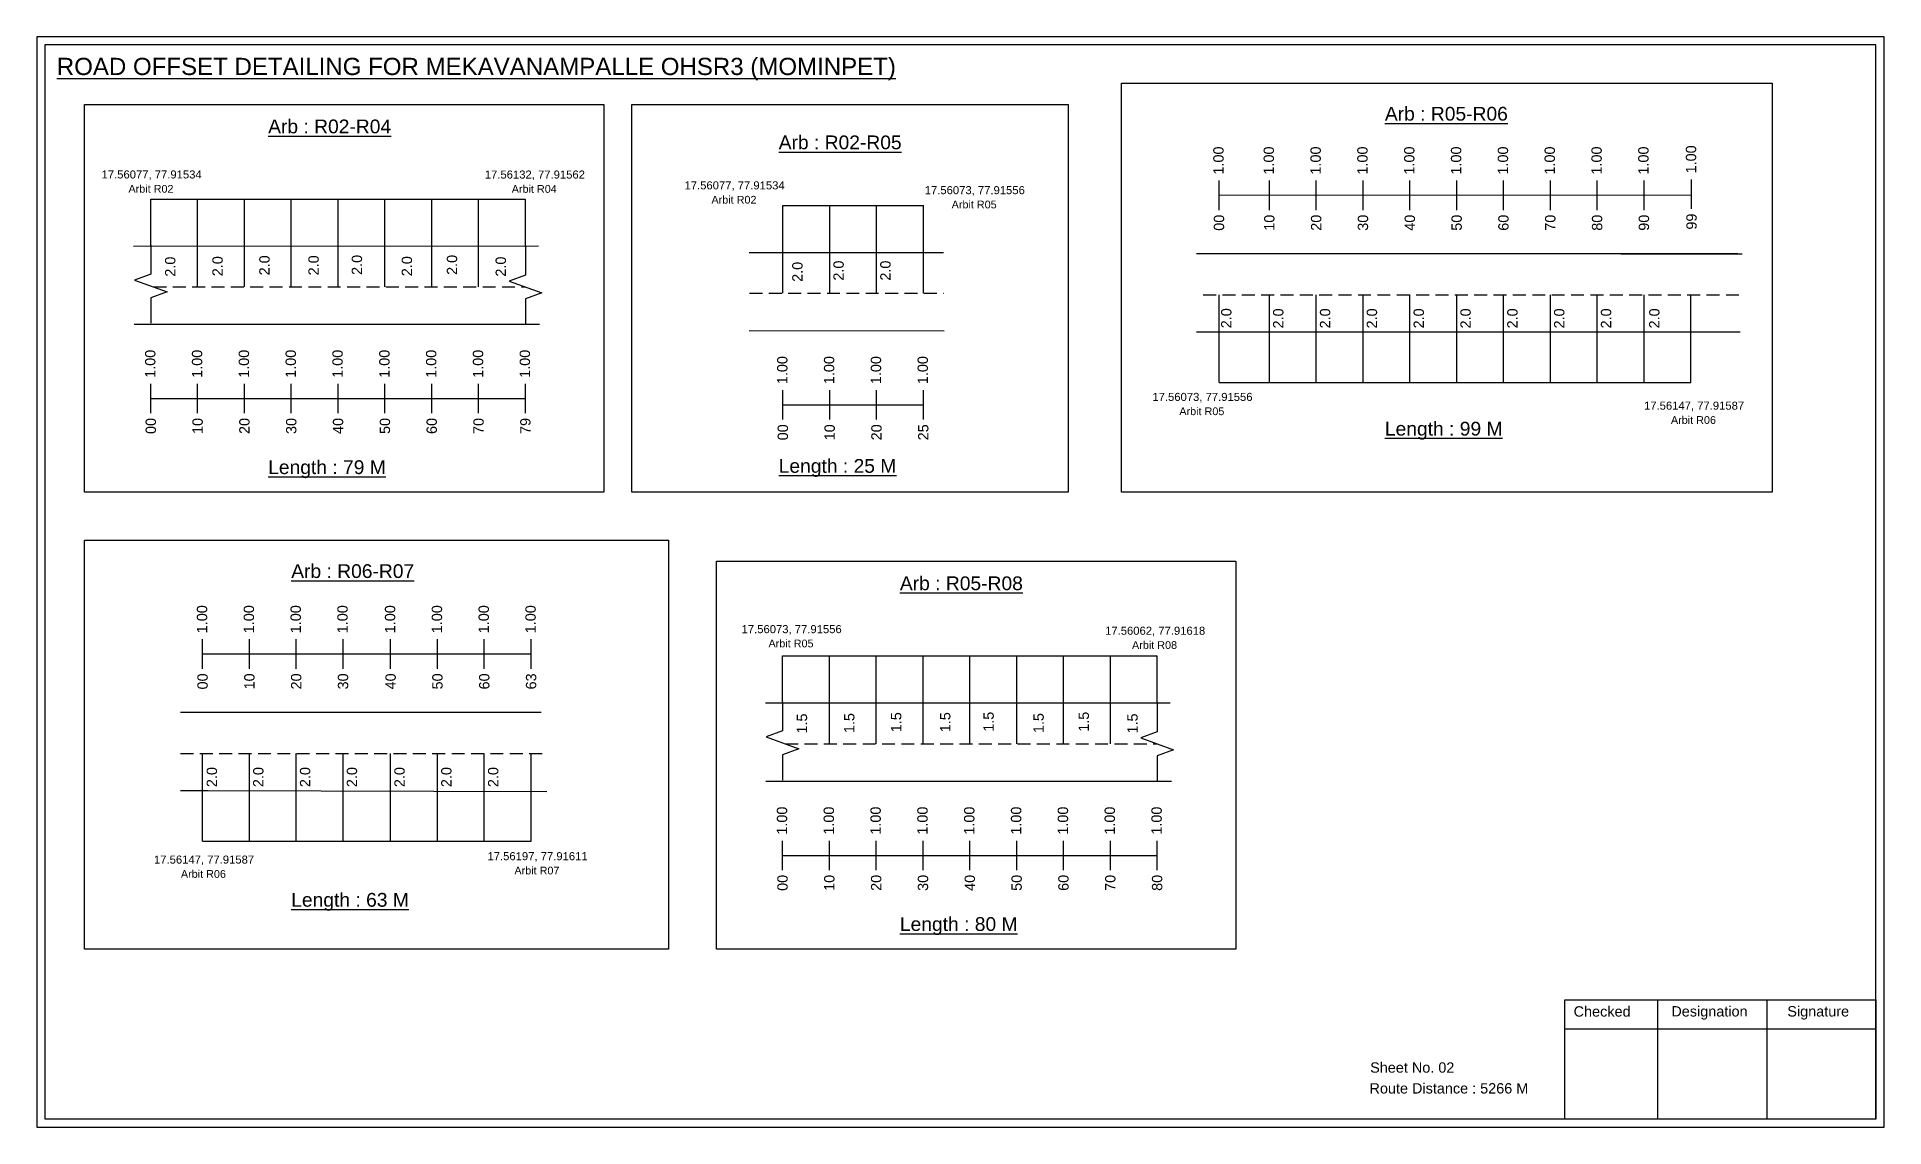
# Model space of a CAD drawing. Header units: inches. Extents: x 583 to 8862, y 412 to 2484.
# Drawn here: x 4862 to 5399, y 428 to 745 of the extents above; entities that cross this region are included whole.
import ezdxf

# ---------------------------------------------------------------- set-up
doc = ezdxf.new("R2010")
doc.units = ezdxf.units.IN
doc.header["$MEASUREMENT"] = 0
doc.linetypes.add('DASHED2', pattern=[0.375, 0.25, -0.125])
doc.layers.add('PDF_Geometry', color=7, linetype='Continuous')
doc.layers.add('PDF_Text', color=5, linetype='Continuous')
doc.styles.add('PDF Arial', font='arial.ttf')
doc.styles.get("Standard").update_dxf_attribs({"font": 'arial.ttf'})

msp = doc.modelspace()

# ---------------------------------------------------------------- texts
at = {"color": 242, "true_color": 0xcd2027}
for s, height, p in [('%%UROAD OFFSET DETAILING FOR MEKAVANAMPALLE OHSR3 (MOMINPET)', 5, (4868.05, 733.5)), ('%%UArb : R05-R06', 4, (5253.77, 720.26)), ('%%UArb : R02-R04', 4, (4929.43, 716.57)), ('%%UArb : R02-R05', 4, (5077.71, 711.94)), ('%%ULength : 99 M', 4, (5253.77, 628.76)), ('%%ULength : 79 M', 4, (4929.43, 617.57)), ('%%ULength : 25 M', 4, (5077.71, 617.94)), ('%%UArb : R06-R07', 4, (4936.13, 587.38)), ('%%UArb : R05-R08', 4, (5112.91, 583.84)), ('%%ULength : 63 M', 4, (4936.13, 491.88)), ('%%ULength : 80 M', 4, (5112.91, 484.84))]:
    msp.add_text(s, height=height, dxfattribs=at).set_placement(p)
at = {"color": 217, "true_color": 0x93278f}
for s, p in [('1.00', (5206.93, 704.58)), ('1.00', (5221.55, 704.58)), ('1.00', (5235.15, 704.58)), ('1.00', (5248.75, 704.58)), ('1.00', (5262.35, 704.58)), ('1.00', (5275.95, 704.58)), ('1.00', (5289.55, 704.58)), ('1.00', (5303.15, 704.58)), ('1.00', (5316.75, 704.58)), ('1.00', (5330.35, 704.58)), ('1.00', (5344.18, 704.91)), ('00', (5207.08, 688.26)), ('10', (5221.7, 688.26)), ('20', (5235.3, 688.26)), ('30', (5248.9, 688.26)), ('40', (5262.5, 688.26)), ('50', (5276.1, 688.26)), ('60', (5289.7, 688.26)), ('70', (5303.3, 688.26)), ('80', (5316.9, 688.26)), ('90', (5330.5, 688.26)), ('99', (5344.33, 688.59)), ('1.00', (4896.68, 645.53)), ('1.00', (4910.28, 645.53)), ('1.00', (4923.88, 645.53)), ('1.00', (4937.48, 645.53)), ('1.00', (4951.08, 645.53)), ('1.00', (4964.68, 645.53)), ('1.00', (4978.28, 645.53)), ('1.00', (4991.88, 645.53)), ('1.00', (5005.48, 645.53)), ('1.00', (5080.25, 643.69)), ('1.00', (5093.85, 643.69)), ('1.00', (5107.45, 643.69)), ('1.00', (5121.05, 643.69)), ('00', (4896.83, 629.21)), ('10', (4910.43, 629.21)), ('20', (4924.03, 629.21)), ('30', (4937.63, 629.21)), ('40', (4951.23, 629.21)), ('50', (4964.83, 629.21)), ('60', (4978.43, 629.21)), ('70', (4992.03, 629.21)), ('79', (5005.63, 629.21)), ('00', (5080.4, 627.37)), ('10', (5094, 627.37)), ('20', (5107.6, 627.37)), ('25', (5121.2, 627.37)), ('1.00', (4911.72, 571.32)), ('1.00', (4925.32, 571.32)), ('1.00', (4938.92, 571.32)), ('1.00', (4952.52, 571.32)), ('1.00', (4966.34, 571.32)), ('1.00', (4979.94, 571.32)), ('1.00', (4993.54, 571.32)), ('1.00', (5007.14, 571.32)), ('00', (4911.87, 555)), ('10', (4925.47, 555)), ('20', (4939.07, 555)), ('30', (4952.67, 555)), ('40', (4966.49, 555)), ('50', (4980.09, 555)), ('60', (4993.69, 555)), ('63', (5007.29, 555)), ('1.00', (5080.16, 512.8)), ('1.00', (5093.76, 512.8)), ('1.00', (5107.36, 512.8)), ('1.00', (5120.96, 512.8)), ('1.00', (5134.56, 512.8)), ('1.00', (5148.16, 512.8)), ('1.00', (5161.76, 512.8)), ('1.00', (5175.36, 512.8)), ('1.00', (5188.96, 512.8)), ('00', (5080.31, 496.48)), ('10', (5093.91, 496.48)), ('20', (5107.51, 496.48)), ('30', (5121.11, 496.48)), ('40', (5134.71, 496.48)), ('50', (5148.31, 496.48)), ('60', (5161.91, 496.48)), ('70', (5175.51, 496.48)), ('80', (5189.11, 496.48))]:
    msp.add_text(s, height=3, rotation=90, dxfattribs=at).set_placement(p)
at = {"color": 5}
for s, height, p in [('17.56077, 77.91534', 2.34, (4881.04, 703.45)), ('17.56132, 77.91562', 2.34, (4992.35, 703.42)), ('Arbit R02', 2.246, (4888.86, 699.32)), ('Arbit R04', 2.246, (5000.17, 699.29)), ('17.56077, 77.91534', 2.34, (5050.36, 700.28)), ('Arbit R02', 2.246, (5058.18, 696.15)), ('17.56073, 77.91556', 2.34, (5120.12, 698.89)), ('Arbit R05', 2.246, (5127.94, 694.76)), ('17.56073, 77.91556', 2.34, (5186.25, 638.82)), ('17.56147, 77.91587', 2.34, (5329.03, 636.28)), ('Arbit R05', 2.246, (5194.07, 634.69)), ('Arbit R06', 2.246, (5336.85, 632.15)), ('17.56073, 77.91556', 2.34, (5066.93, 571.35)), ('Arbit R05', 2.246, (5074.75, 567.23)), ('17.56062, 77.91618', 2.34, (5172.51, 570.89)), ('Arbit R08', 2.246, (5180.33, 566.77)), ('17.56147, 77.91587', 2.34, (4896.27, 504.4)), ('17.56197, 77.91611', 2.34, (4993.13, 505.39)), ('Arbit R06', 2.246, (4904.09, 500.28)), ('Arbit R07', 2.246, (5000.95, 501.26))]:
    msp.add_text(s, height=height, dxfattribs=at).set_placement(p)
for s, p in [('2.0', (4902.48, 674.92)), ('2.0', (4916.23, 675.05)), ('2.0', (4929.85, 675.3)), ('2.0', (4944.11, 675.3)), ('2.0', (4956.7, 675.43)), ('2.0', (4971.22, 675.05)), ('2.0', (4984.32, 675.43)), ('2.0', (4998.48, 674.93)), ('2.0', (5084.64, 673.41)), ('2.0', (5096.6, 673.77)), ('2.0', (5110.2, 673.77)), ('2.0', (5209.2, 659.93)), ('2.0', (5224.3, 659.88)), ('2.0', (5237.9, 659.88)), ('2.0', (5251.5, 659.88)), ('2.0', (5265.1, 659.88)), ('2.0', (5278.7, 659.88)), ('2.0', (5292.3, 659.88)), ('2.0', (5305.9, 659.88)), ('2.0', (5319.5, 659.88)), ('2.0', (5333.52, 659.88)), ('1.5', (5085.97, 542.19)), ('1.5', (5099.71, 542.31)), ('1.5', (5113.33, 542.57)), ('1.5', (5127.59, 542.57)), ('1.5', (5140.18, 542.7)), ('1.5', (5154.7, 542.31)), ('1.5', (5167.81, 542.7)), ('1.5', (5181.97, 542.2)), ('2.0', (4914.57, 526.62)), ('2.0', (4928.06, 526.62)), ('2.0', (4941.66, 526.62)), ('2.0', (4955.26, 526.62)), ('2.0', (4969.08, 526.62)), ('2.0', (4982.68, 526.62)), ('2.0', (4996.28, 526.62))]:
    msp.add_text(s, height=3, rotation=90).set_placement(p)
for s, p in [('Sheet No. 02', (5249.49, 443.66)), ('Route Distance : 5266 M', (5249.3, 437.61))]:
    msp.add_text(s, height=3).set_placement(p)
at = {"layer": 'PDF_Text', "color": 7, "attachment_point": 7, "style": 'PDF Arial'}
for s, insert, char_height in [('Checked', (5308.59, 459.91), 3.001), ('Designation', (5336.97, 459.08), 3.0006), ('Signature', (5370.65, 459.08), 3.001)]:
    msp.add_mtext(s, dxfattribs=dict(at, insert=insert, char_height=char_height))

# ---------------------------------------------------------------- linework, layer by layer
at = {"color": 217, "true_color": 0x93278f}
for p, q in [((5205.6, 694.29), (5205.6, 702.85)), ((5220.23, 694.29), (5220.23, 702.85)), ((5233.83, 694.29), (5233.83, 702.85)), ((5247.43, 694.29), (5247.43, 702.85)), ((5261.03, 694.29), (5261.03, 702.85)), ((5274.63, 694.29), (5274.63, 702.85)), ((5288.23, 694.29), (5288.23, 702.85)), ((5301.83, 694.29), (5301.83, 702.85)), ((5315.43, 694.29), (5315.43, 702.85)), ((5329.03, 694.29), (5329.03, 702.85)), ((5342.85, 694.62), (5342.85, 703.17)), ((5205.6, 698.57), (5342.85, 698.65)), ((4895.35, 635.23), (4895.35, 643.79)), ((4908.95, 635.23), (4908.95, 643.79)), ((4922.55, 635.23), (4922.55, 643.79)), ((4936.15, 635.23), (4936.15, 643.79)), ((4949.75, 635.23), (4949.75, 643.79)), ((4963.35, 635.23), (4963.35, 643.79)), ((4976.95, 635.23), (4976.95, 643.79)), ((4990.55, 635.23), (4990.55, 643.79)), ((5004.15, 635.23), (5004.15, 643.79)), ((4895.35, 639.5), (5004.15, 639.5)), ((5078.93, 633.4), (5078.93, 641.96)), ((5092.53, 633.4), (5092.53, 641.96)), ((5106.13, 633.4), (5106.13, 641.96)), ((5119.73, 633.4), (5119.73, 641.96)), ((5078.93, 637.67), (5119.73, 637.68)), ((4910.39, 561.03), (4910.39, 569.59)), ((4923.99, 561.03), (4923.99, 569.59)), ((4937.59, 561.03), (4937.59, 569.59)), ((4951.19, 561.03), (4951.19, 569.59)), ((4965.01, 561.03), (4965.01, 569.59)), ((4978.61, 561.03), (4978.61, 569.59)), ((4992.21, 561.03), (4992.21, 569.59)), ((5005.81, 561.03), (5005.81, 569.59)), ((4910.39, 565.3), (5005.81, 565.36)), ((5078.84, 502.5), (5078.84, 511.06)), ((5092.44, 502.5), (5092.44, 511.06)), ((5106.04, 502.5), (5106.04, 511.06)), ((5119.64, 502.5), (5119.64, 511.06)), ((5133.24, 502.5), (5133.24, 511.06)), ((5146.84, 502.5), (5146.84, 511.06)), ((5160.44, 502.5), (5160.44, 511.06)), ((5174.04, 502.5), (5174.04, 511.06)), ((5187.64, 502.5), (5187.64, 511.06)), ((5078.84, 506.77), (5187.64, 506.77))]:
    msp.add_line(p, q, dxfattribs=at)
at = {"color": 5}
for p, q in [((4895.35, 697.47), (5004.15, 697.47)), ((5078.93, 695.63), (5119.73, 695.63)), ((5205.6, 644.15), (5342.63, 644.15)), ((5078.84, 564.74), (5187.64, 564.74)), ((4910.39, 510.88), (5005.81, 510.89))]:
    msp.add_line(p, q, dxfattribs=at)
for p, q in [((4895.35, 683.82), (4895.35, 697.47)), ((4908.95, 671.93), (4908.95, 697.47)), ((4922.55, 671.93), (4922.55, 697.47)), ((4936.15, 671.93), (4936.15, 697.47)), ((4949.75, 671.93), (4949.75, 697.47)), ((4963.35, 671.93), (4963.35, 697.47)), ((4976.95, 671.93), (4976.95, 697.47)), ((4990.55, 671.93), (4990.55, 697.47)), ((5004.15, 683.82), (5004.15, 697.47)), ((5078.93, 670.1), (5078.93, 695.63)), ((5092.53, 670.1), (5092.53, 695.63)), ((5106.13, 670.1), (5106.13, 695.63)), ((5119.73, 670.1), (5119.73, 695.63)), ((4890.35, 683.82), (5007.97, 683.87)), ((5069.09, 681.98), (5125.58, 681.98)), ((5356.29, 681.57), (5199.04, 681.57)), ((5322.28, 681.57), (5357.53, 681.57)), ((5205.6, 644.15), (5205.6, 669.68)), ((5220.23, 644.15), (5220.23, 669.68)), ((5233.83, 644.15), (5233.83, 669.68)), ((5247.43, 644.15), (5247.43, 669.68)), ((5261.03, 644.15), (5261.03, 669.68)), ((5274.63, 644.15), (5274.63, 669.68)), ((5288.23, 644.15), (5288.23, 669.68)), ((5301.83, 644.15), (5301.83, 669.68)), ((5315.43, 644.15), (5315.43, 669.68)), ((5329.03, 644.15), (5329.03, 669.68)), ((5342.63, 644.15), (5342.63, 669.68)), ((4890.5, 661.13), (5008.28, 661.13)), ((5069.09, 659.3), (5125.8, 659.17)), ((5199.04, 658.88), (5231.16, 658.88)), ((5231.16, 658.88), (5356.98, 658.88)), ((5078.84, 551.09), (5078.84, 564.74)), ((5092.44, 539.2), (5092.44, 564.74)), ((5106.04, 539.2), (5106.04, 564.74)), ((5119.64, 539.2), (5119.64, 564.74)), ((5133.24, 539.2), (5133.24, 564.74)), ((5146.84, 539.2), (5146.84, 564.74)), ((5160.44, 539.2), (5160.44, 564.74)), ((5174.04, 539.2), (5174.04, 564.74)), ((5187.64, 551.09), (5187.64, 564.74)), ((5008.73, 548.31), (4903.98, 548.31)), ((5073.84, 551.09), (5191.45, 551.14)), ((4910.39, 510.89), (4910.39, 536.42)), ((4923.99, 510.89), (4923.99, 536.42)), ((4937.59, 510.89), (4937.59, 536.42)), ((4951.19, 510.89), (4951.19, 536.42)), ((4965.01, 510.89), (4965.01, 536.42)), ((4978.61, 510.89), (4978.61, 536.42)), ((4992.21, 510.89), (4992.21, 536.42)), ((5005.81, 510.89), (5005.81, 536.42)), ((5073.98, 528.4), (5191.76, 528.4)), ((4903.98, 525.62), (4912.04, 525.62)), ((4912.04, 525.62), (5010.35, 525.35))]:
    msp.add_line(p, q)
at = {"linetype": 'DASHED2', "ltscale": 15}
for p, q in [((4896.11, 671.93), (5004.15, 671.93)), ((5069.24, 670.1), (5125.58, 670.1)), ((5200.97, 669.68), (5357.28, 669.68)), ((5079.6, 539.2), (5187.64, 539.2)), ((4903.98, 536.42), (5009.38, 536.42))]:
    msp.add_line(p, q, dxfattribs=at)
for points in [[(5177.32, 731.09), (5366.25, 731.09), (5366.25, 612.27), (5177.32, 612.27)], [(4876.12, 724.95), (5026.97, 724.95), (5026.97, 612.27), (4876.12, 612.27)], [(5035.07, 724.95), (5161.82, 724.95), (5161.82, 612.27), (5035.07, 612.27)], [(4876.12, 598.36), (5045.74, 598.36), (5045.74, 479.54), (4876.12, 479.54)], [(5059.61, 592.22), (5210.46, 592.22), (5210.46, 479.54), (5059.61, 479.54)]]:
    msp.add_lwpolyline(points, close=True)
at = {"linetype": 'Continuous'}
for points in [[(4895.33, 684.1), (4895.33, 675.67), (4890.59, 673.94), (4900.07, 670.49), (4895.33, 668.76), (4895.33, 661.41)], [(5004.15, 683.82), (5004.15, 675.39), (4999.41, 673.66), (5008.89, 670.21), (5004.15, 668.48), (5004.15, 661.13)], [(5078.82, 551.37), (5078.82, 542.94), (5074.07, 541.21), (5083.56, 537.76), (5078.82, 536.03), (5078.82, 528.68)], [(5187.64, 551.09), (5187.64, 542.65), (5182.89, 540.93), (5192.38, 537.48), (5187.64, 535.75), (5187.64, 528.4)]]:
    msp.add_lwpolyline(points, dxfattribs=at)
at = {"layer": 'PDF_Geometry'}
for points in [[(4862.28, 744.57), (4862.28, 427.86), (5398.75, 427.86), (5398.75, 744.57)], [(4864.6, 742.24), (4864.6, 430.28), (5396.33, 430.28), (5396.33, 742.24)]]:
    msp.add_lwpolyline(points, close=True, dxfattribs=at)
at = {"layer": 'PDF_Geometry', "color": 242, "true_color": 0xcc1f26}
msp.add_lwpolyline([(5396.33, 430.19), (5305.99, 430.19), (5305.99, 464.8), (5396.33, 464.8)], close=True, dxfattribs=at)
for points in [[(5332.97, 464.8), (5332.97, 430.19)], [(5364.7, 464.8), (5364.7, 430.19)], [(5305.99, 456.42), (5396.33, 456.42)]]:
    msp.add_lwpolyline(points, dxfattribs=at)

msp.set_redraw_order([(e.dxf.handle, doc.entitydb.next_handle()) for e in msp.query("TEXT MTEXT ATTDEF DIMENSION ARC_DIMENSION")])  # texts and dimensions are drawn at this point

doc.saveas('drawing.dxf')
